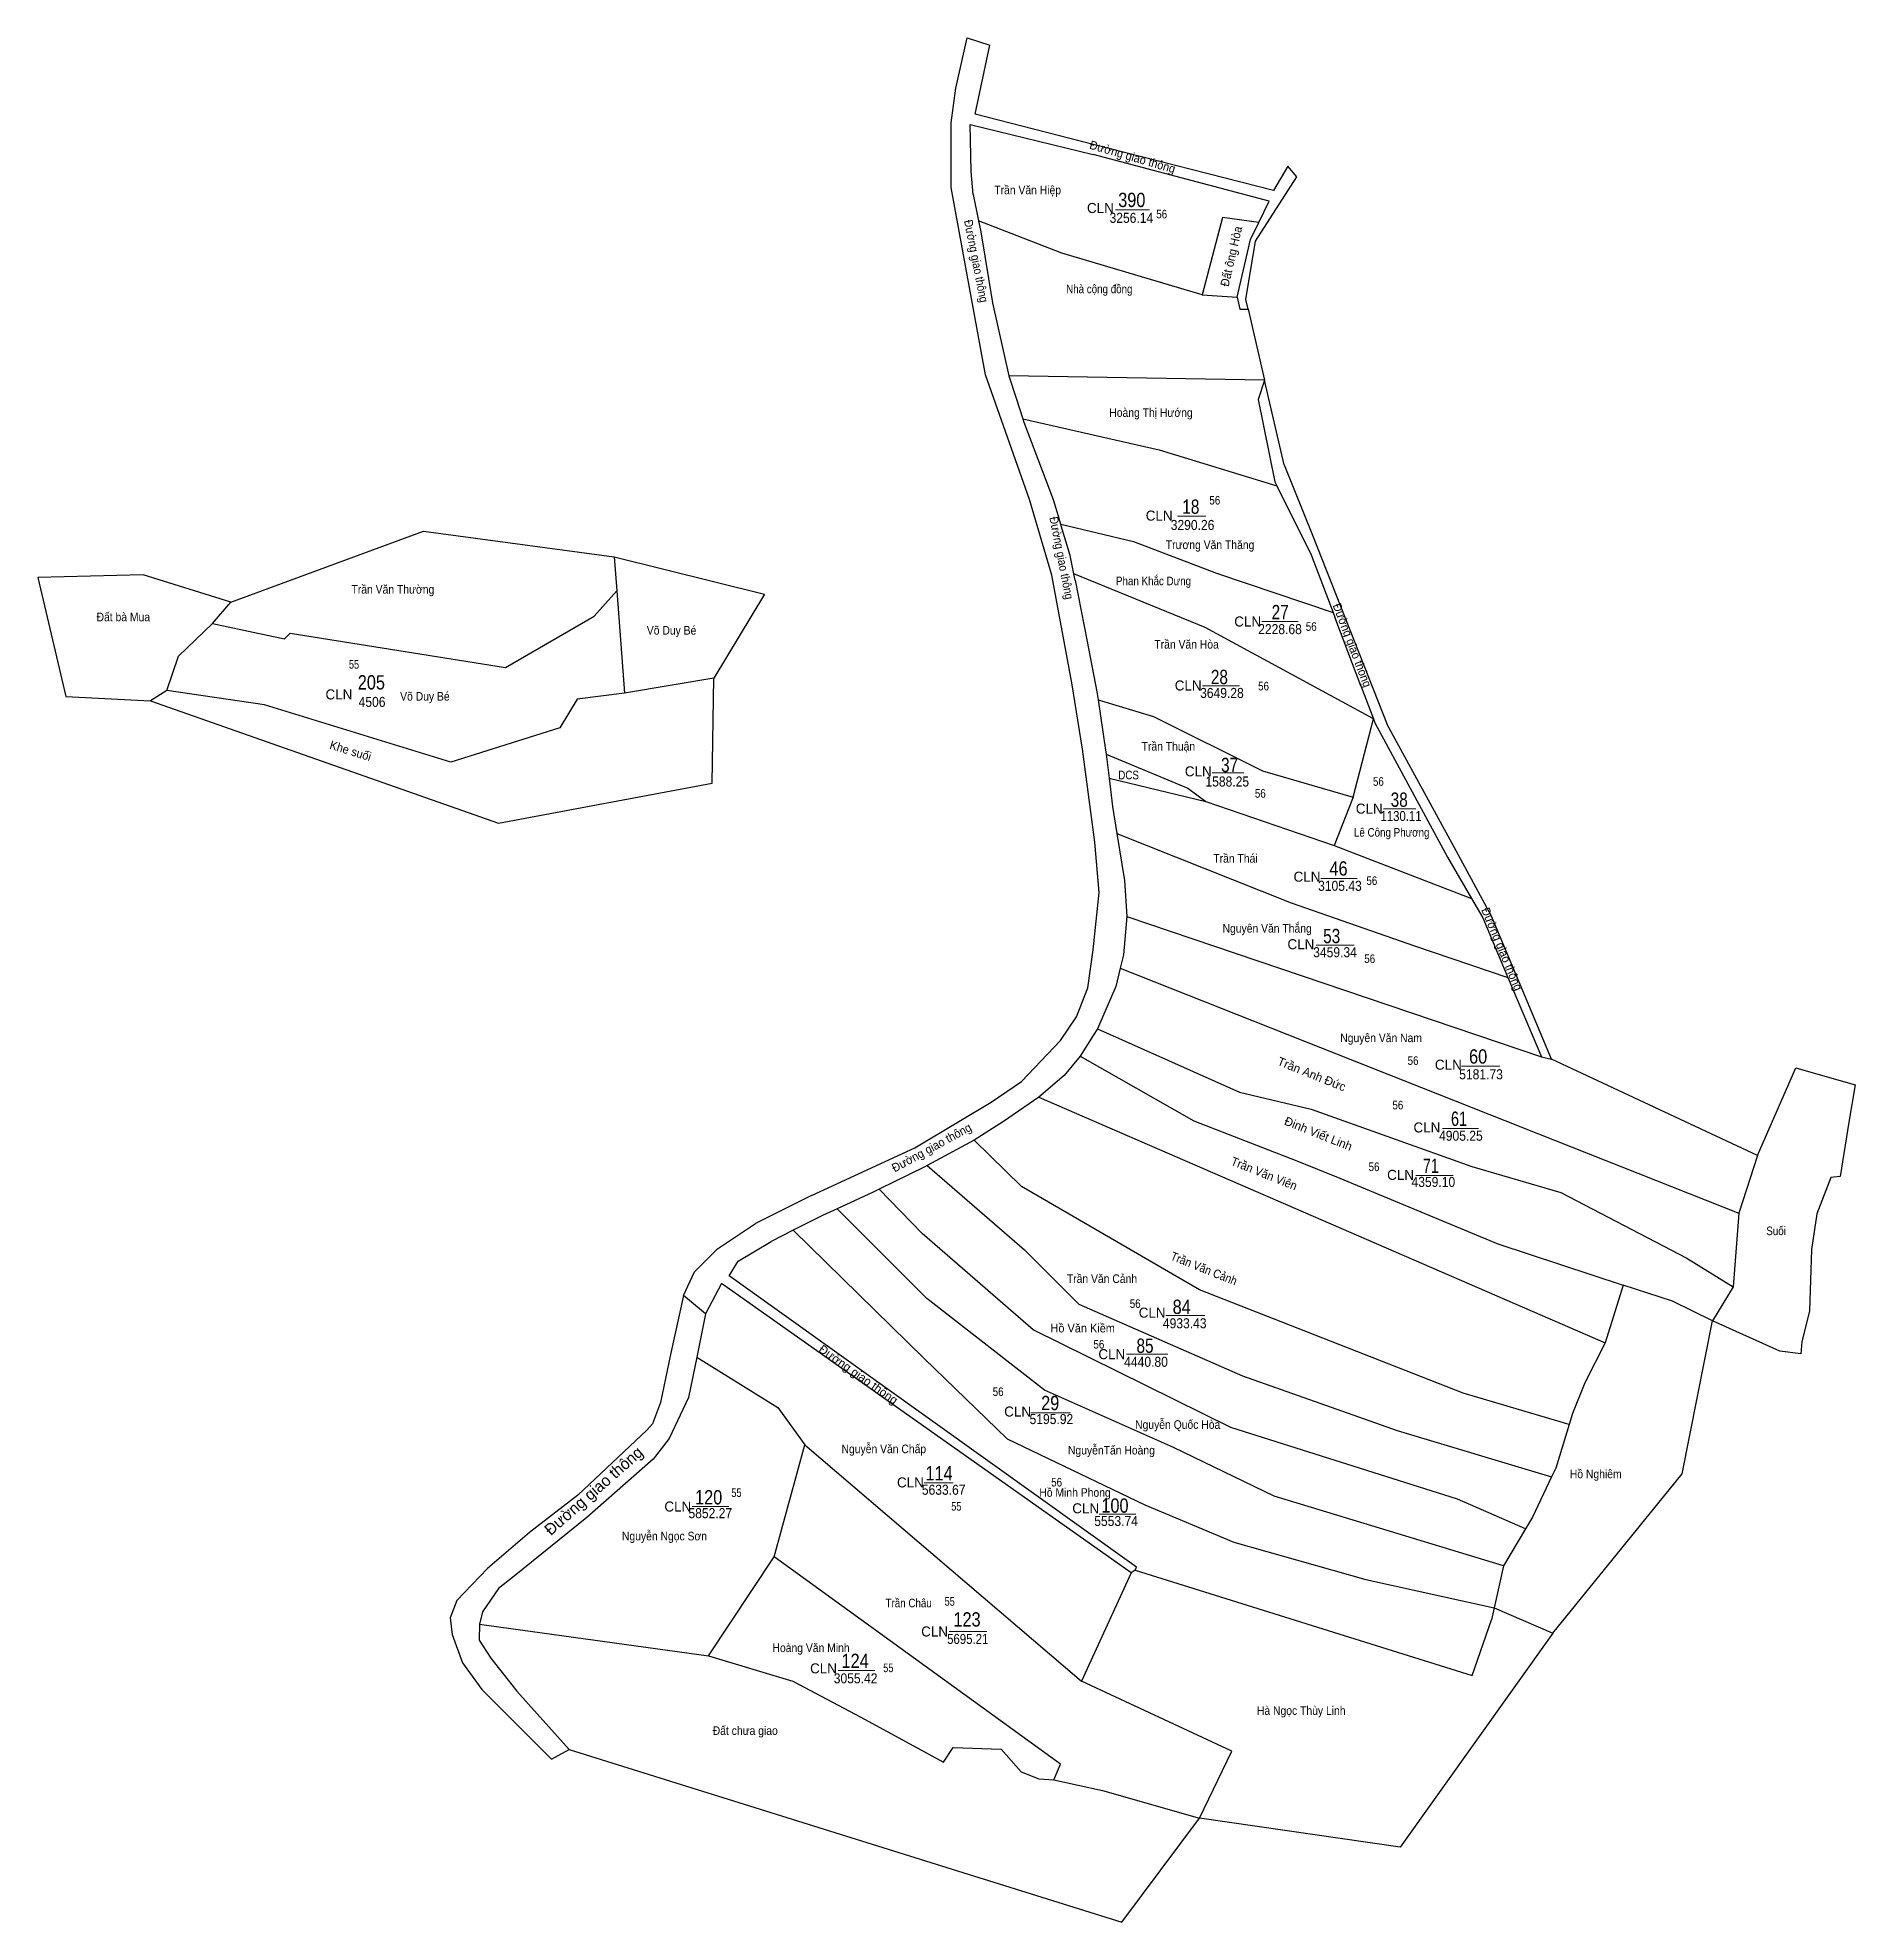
# Model space of a CAD drawing. Header units: metres. Extents: x 533586 to 535027, y 1848292 to 1849819.
# Drawn here: x 533632 to 534266, y 1848437 to 1849095 of the extents above; entities that cross this region are included whole.
import ezdxf
from ezdxf.enums import TextEntityAlignment as Align

# ---------------------------------------------------------------- set-up
doc = ezdxf.new("R2010")
doc.units = ezdxf.units.M
doc.header["$LTSCALE"] = 1.2
for name, color, linetype in [('2', 7, 'Continuous'), ('22', 7, 'Continuous'), ('3', 7, 'Continuous'), ('4', 7, 'Continuous'), ('5', 7, 'Continuous'), ('7', 7, 'Continuous'), ('8', 7, 'Continuous')]:
    doc.layers.add(name, color=color, linetype=linetype)
doc.layers.add('6', color=7, linetype='Continuous', lineweight=25)
doc.layers.add('9', color=7, linetype='Continuous', lineweight=13)

msp = doc.modelspace()

# ---------------------------------------------------------------- texts
at = {"layer": '2'}
for s, width, p in [('Trần Văn Hiệp', 0.9, (533977.105, 1849040.09)), ('Nhà cộng đồng', 0.85, (534002.09, 1849005.59)), ('Hoàng Thị Hướng', 0.9, (534020.11, 1848962.47)), ('Trương Văn Thăng', 0.9, (534040.71, 1848916.35)), ('Phan Khắc Dưng', 0.85, (534020.995, 1848903.74)), ('Trần Văn Hòa', 0.9, (534032.52, 1848881.65)), ('Trần Thuận', 0.9, (534026.165, 1848846.08)), ('DCS', 0.85, (534012.3, 1848836.06)), ('Lê Công Phương', 0.85, (534104.045, 1848816.06)), ('Trần Thái', 0.9, (534049.565, 1848807)), ('Nguyên Văn Thắng', 0.9, (534060.615, 1848782.59)), ('Nguyên Văn Nam', 0.9, (534100.35, 1848744.39)), ('Trần Văn Cảnh', 0.9, (534003.02, 1848660.4)), ('Hồ Văn Kiềm', 0.95, (533996.285, 1848643.15)), ('Nguyễn Quốc Hòa', 0.9, (534029.42, 1848609.52)), ('Nguyễn Văn Chấp', 0.9, (533926.955, 1848601.03)), ('NguyễnTấn Hoàng', 0.9, (534006.31, 1848600.58)), ('Hồ Nghiêm', 0.9, (534175.185, 1848592.3)), ('Hồ Minh Phong', 0.9, (533993.62, 1848585.83)), ('Nguyễn Ngọc Sơn', 0.9, (533850.47, 1848570.63)), ('Trần Châu', 0.85, (533935.61, 1848547.27)), ('Hoàng Văn Minh', 0.9, (533901.58, 1848531.66)), ('Hà Ngọc Thùy Linh', 0.9, (534072.5, 1848509.77)), ('Đất chưa giao', 0.9, (533878.63, 1848502.78))]:
    msp.add_text(s, height=3, dxfattribs=dict(at, width=width)).set_placement(p, align=Align.CENTER)
for s, rotation, width, p in [('Đất ông Hòa', 77.076, 0.95, (534049.546, 1849018.125)), ('Trần Văn Viên', 338.171, 0.95, (534059.012, 1848697.177)), ('Trần Văn Cảnh', 338.171, 0.9, (534038.027, 1848664.042))]:
    msp.add_text(s, height=3, rotation=rotation, dxfattribs=dict(at, width=width)).set_placement(p, align=Align.CENTER)
at = {"layer": '2', "width": 0.9}
for s, p in [('Trần Văn Thường', (533741.34, 1848900.81)), ('Đất bà Mua', (533652.44, 1848891.17)), ('Võ Duy Bé', (533844.31, 1848886.53)), ('Võ Duy Bé', (533758.3, 1848863.51))]:
    msp.add_text(s, height=3, dxfattribs=at).set_placement(p)
at = {"layer": '2'}
for s, p in [('Trần Anh Đức', (534075.597, 1848731.853)), ('Đinh Viết Linh', (534077.912, 1848711.07))]:
    msp.add_text(s, height=3, rotation=338.171, dxfattribs=at).set_placement(p, align=Align.CENTER)
at = {"layer": '22', "width": 0.95}
msp.add_text('Khe suối', height=3, rotation=342.897, dxfattribs=at).set_placement((533740.564, 1848844.591), align=Align.CENTER)
at = {"layer": '22', "width": 0.85}
msp.add_text('Suối', height=3, dxfattribs=at).set_placement((534238.07, 1848677.08), align=Align.CENTER)
at = {"layer": '3'}
for p in [(534007.16, 1849033.57), (534027.65, 1848926.28), (534058.51, 1848889.35), (533741.63, 1848863.91), (534037.76, 1848867.03), (534041.27, 1848837.09), (534100.89, 1848824.08), (534079.18, 1848800.35), (534077.06, 1848776.79), (534128.47, 1848734.77), (534121, 1848712.89), (534111.81, 1848696.35), (534025.2, 1848648.29), (534011.13, 1848633.82), (533978.29, 1848613.81), (533940.91, 1848589.09), (533859.8, 1848580.68), (534002.02, 1848580.06), (533949.34, 1848537.1), (533910.61, 1848524.24)]:
    msp.add_text('CLN', height=3.5, dxfattribs=at).set_placement(p, align=Align.RIGHT)
at = {"layer": '4'}
for s, width, p in [('390', 0.85, (534013.415, 1849035.63)), ('18', 0.8, (534034, 1848928.65)), ('27', 0.8, (534065.15, 1848891.88)), ('205', 0.85, (533748.26, 1848867.38)), ('28', 0.8, (534043.96, 1848869.25)), ('37', 0.8, (534047.52, 1848838.56)), ('38', 0.8, (534106.66, 1848826.46)), ('46', 0.85, (534085.495, 1848802.47)), ('53', 0.8, (534083.115, 1848778.91)), ('60', 0.85, (534134.18, 1848736.9)), ('61', 0.75, (534127.5, 1848715.17)), ('71', 0.75, (534117.7, 1848698.77)), ('84', 0.85, (534030.82, 1848649.59)), ('85', 0.8, (534018.025, 1848636.02)), ('29', 0.85, (533984.97, 1848616.04)), ('114', 0.85, (533946.195, 1848591.53)), ('120', 0.85, (533865.875, 1848583.17)), ('100', 0.85, (534007.545, 1848580.27)), ('123', 0.85, (533955.97, 1848540.57)), ('124', 0.85, (533916.945, 1848526.1))]:
    msp.add_text(s, height=5, dxfattribs=dict(at, width=width)).set_placement(p, align=Align.CENTER)
at = {"layer": '5'}
for s, width, p in [('3256.14', 0.9, (534013.27, 1849030.13)), ('3290.26', 0.9, (534034.605, 1848923.02)), ('2228.68', 0.9, (534065.095, 1848886.68)), ('4506', 0.9, (533748.505, 1848861.31)), ('3649.28', 0.9, (534044.845, 1848864.43)), ('1588.25', 0.9, (534046.71, 1848833.54)), ('1130.11', 0.85, (534107.29, 1848821.51)), ('3105.43', 0.9, (534085.985, 1848797.16)), ('3459.34', 0.9, (534084.28, 1848774.01)), ('5181.73', 0.9, (534135.195, 1848731.44)), ('4905.25', 0.9, (534128.17, 1848710)), ('4359.10', 0.9, (534118.56, 1848693.89)), ('4933.43', 0.9, (534031.865, 1848644.59)), ('4440.80', 0.9, (534018.38, 1848631.16)), ('5195.92', 0.9, (533985.385, 1848611.18)), ('5633.67', 0.9, (533947.815, 1848586.53)), ('5852.27', 0.9, (533866.445, 1848578.37)), ('5553.74', 0.9, (534007.94, 1848575.63)), ('5695.21', 0.85, (533956.21, 1848534.5)), ('3055.42', 0.9, (533917.105, 1848520.76))]:
    msp.add_text(s, height=3.5, dxfattribs=dict(at, width=width)).set_placement(p, align=Align.CENTER)
at = {"layer": '7'}
for s, width, p in [('56', 0.85, (534025.75, 1849031.69)), ('56', 0.85, (534044.26, 1848931.9)), ('56', 0.85, (534077.88, 1848887.85)), ('55', 0.8, (533744, 1848874.65)), ('56', 0.85, (534061.26, 1848867.06)), ('56', 0.85, (534060.12, 1848829.64)), ('56', 0.85, (534101.3, 1848833.8)), ('56', 0.85, (534099.02, 1848799.21)), ('56', 0.85, (534098.27, 1848771.99)), ('56', 0.85, (534113.38, 1848736.46)), ('56', 0.85, (534108.09, 1848720.96)), ('56', 0.85, (534099.78, 1848699.42)), ('56', 0.85, (534016.49, 1848651.7)), ('56', 0.85, (534003.84, 1848637.52)), ('56', 0.85, (533968.71, 1848620.99)), ('55', 0.8, (533877.34, 1848585.77)), ('56', 0.85, (533989.1, 1848589.42)), ('55', 0.8, (533954.03, 1848580.99)), ('55', 0.8, (533951.71, 1848547.84)), ('55', 0.8, (533930.3, 1848524.67))]:
    msp.add_text(s, height=3, dxfattribs=dict(at, width=width)).set_placement(p, align=Align.RIGHT)
at = {"layer": '8'}
for rotation, width, p in [(343.698, 0.95, (534013.259, 1849051.718)), (281.066, 0.9, (533957.704, 1849016.518)), (281.066, 0.9, (533987.484, 1848912.978)), (290.822, 0.95, (534088.887, 1848882.283)), (292.534, 0.95, (534141.115, 1848776.285)), (28.643, 0.95, (533944.316, 1848706.323))]:
    msp.add_text('Đường giao thông', height=3, rotation=rotation, dxfattribs=dict(at, width=width)).set_placement(p, align=Align.CENTER)
for height, rotation, p in [(3, 324.768, (533917.23, 1848627.24)), (4, 41.342, (533827.079, 1848586.413))]:
    msp.add_text('Đường giao thông', height=height, rotation=rotation, dxfattribs=at).set_placement(p, align=Align.CENTER)

# ---------------------------------------------------------------- linework, layer by layer
at = {"layer": '6'}
for p, q in [((534056.59, 1849023.71), (534071.01, 1849046.21)), ((533958.07, 1849040.02), (533959.96, 1849030.85)), ((534053.15, 1849003.4), (534056.59, 1849023.71)), ((534038, 1849005), (534050.16, 1849004.27)), ((534050.16, 1849004.27), (534051.03, 1849000)), ((534053.94, 1849000), (534053.15, 1849003.4)), ((534051.03, 1849000), (534053.94, 1849000)), ((534053.94, 1849000), (534059.66, 1848975.28)), ((534059.66, 1848975.28), (533970.56, 1848976.79)), ((533970.56, 1848976.79), (533973.09, 1848968.94)), ((534059.66, 1848975.28), (534057.45, 1848968.49)), ((534066.5, 1848945.74), (534059.66, 1848975.28)), ((533973.09, 1848968.94), (533975.39, 1848961.82)), ((534057.45, 1848968.49), (534063.29, 1848939.81)), ((534066.5, 1848945.74), (534076.4, 1848921.16)), ((533988.66, 1848925.03), (533988, 1848927.12)), ((534076.4, 1848921.16), (534102.51, 1848855.18)), ((533993.64, 1848905.52), (533993.18, 1848907.74)), ((533692.89, 1848890.43), (533699.27, 1848897.79)), ((534093.32, 1848868.61), (534084.18, 1848892.64)), ((533677, 1848867), (533671.22, 1848863.4)), ((534090.61, 1848829.82), (534097.66, 1848857.18)), ((534098.21, 1848855.74), (534123.45, 1848808.91)), ((534126.57, 1848811.14), (534102.51, 1848855.18)), ((534090.61, 1848829.82), (534084, 1848813)), ((534123.45, 1848808.91), (534131.9, 1848794.49)), ((534010.86, 1848800.72), (534011.71, 1848788.24)), ((534011.71, 1848788.24), (534156.26, 1848739.24)), ((534009.41, 1848770.24), (534225.11, 1848684.8)), ((534144.5, 1848766.9), (534156.26, 1848739.24)), ((534000, 1848746.72), (533995.42, 1848739.48)), ((534001.44, 1848749), (534000, 1848746.72)), ((534156.26, 1848739.24), (534159.81, 1848738.48)), ((534231.63, 1848704.83), (534159.81, 1848738.48)), ((533980.97, 1848725.19), (534178.44, 1848639.47)), ((534184.77, 1848659.65), (534178.44, 1848639.47)), ((533864.75, 1848649.61), (533861.76, 1848634.52)), ((534178.44, 1848639.47), (534171.43, 1848625.61)), ((534171.43, 1848625.61), (534167.06, 1848614.9)), ((533888.66, 1848564.93), (533899.4, 1848604)), ((533899.4, 1848604), (533995.93, 1848521.47)), ((533865.84, 1848530.35), (533888.66, 1848564.93)), ((534013.2, 1848559.36), (533995.93, 1848521.47)), ((534014.63, 1848560.27), (534013.2, 1848559.36)), ((534139.79, 1848547.05), (534160.27, 1848538.22)), ((533785.94, 1848541.44), (533865.84, 1848530.35)), ((534160.27, 1848538.22), (534106.96, 1848463.64)), ((533981.05, 1848487.46), (533986.2, 1848487.06)), ((534106.96, 1848463.64), (534037.08, 1848473.71))]:
    msp.add_line(p, q, dxfattribs=at)
for points in [[(533901.72, 1848690.91), (533937.82, 1848707.53), (533953.68, 1848717.02), (533964.43, 1848723.48), (533975, 1848730.71), (533988.51, 1848745), (533994.14, 1848753.2), (533998.1, 1848763.37), (534000, 1848776.58), (534002, 1848796.56), (534000.47, 1848814.16), (533996.2, 1848846.56), (533992.48, 1848869.71), (533985.5, 1848907.22), (533977.77, 1848933.68), (533962.36, 1848977.13), (533950.48, 1849042.41), (533950.44, 1849065.01), (533952.04, 1849077.09), (533956, 1849094.71), (533963.93, 1849092.06)], [(534000, 1849057.5), (533958.8, 1849068.06), (533963.93, 1849092.06)], [(533958.07, 1849040.02), (533957.4, 1849048.05), (533957.07, 1849064.49), (534000, 1849054.01)], [(534071.01, 1849046.21), (534067.78, 1849049.88), (534062.86, 1849041.4), (534000, 1849057.5)], [(534057.67, 1849030.31), (534061.26, 1849037.67), (534000, 1849054.01)], [(534057.67, 1849030.31), (534045, 1849032), (534038, 1849005), (533989.05, 1849019.56), (533959.96, 1849030.85)], [(533959.96, 1849030.85), (533960.75, 1849027.04), (533964.9, 1849002.18), (533970.56, 1848976.79)], [(534050.16, 1849004.27), (534054.77, 1849024.36), (534057.67, 1849030.31)], [(533975.39, 1848961.82), (534023, 1848951), (534064.01, 1848938.38)], [(533975.39, 1848961.82), (533975.78, 1848960.61), (533985.95, 1848933.59), (533988, 1848927.12)], [(534063.29, 1848939.81), (534064.01, 1848938.38), (534076, 1848914.38)], [(533993.18, 1848907.74), (533991.88, 1848914.1), (533988.84, 1848924.48), (533988.66, 1848925.03)], [(533988.66, 1848925.03), (534014, 1848919), (534043, 1848908), (534083.58, 1848894.24)], [(533699.27, 1848897.79), (533766.47, 1848922.58), (533832.9, 1848913.64)], [(533832.9, 1848913.64), (533833.82, 1848901.74), (533836.57, 1848866.07)], [(533832.9, 1848913.64), (533885.36, 1848900.67), (533867.67, 1848871.36), (533836.57, 1848866.07)], [(534076, 1848914.38), (534083.58, 1848894.24), (534084.18, 1848892.64)], [(533699.27, 1848897.79), (533668.75, 1848907.35), (533631.92, 1848906.48), (533641.78, 1848864.98), (533671.22, 1848863.4)], [(534097.66, 1848857.18), (534039, 1848889), (533993.18, 1848907.74)], [(533993.64, 1848905.52), (533997.82, 1848884.16), (534001.27, 1848866.52)], [(533692.89, 1848890.43), (533718, 1848885), (533720, 1848887), (533795, 1848875), (533826, 1848893), (533833.82, 1848901.74)], [(533677, 1848867), (533681, 1848879), (533692.89, 1848890.43)], [(533671.22, 1848863.4), (533792.56, 1848820.73), (533867.09, 1848834.66), (533867.67, 1848871.36)], [(533836.57, 1848866.07), (533820, 1848864), (533814, 1848854), (533776, 1848842), (533711, 1848862), (533677, 1848867)], [(534001.27, 1848866.52), (534001.68, 1848863.74), (534004.18, 1848847.02)], [(534093.32, 1848868.61), (534097.66, 1848857.18), (534098.21, 1848855.74)], [(534001.68, 1848863.74), (534021, 1848858), (534059, 1848839), (534090.61, 1848829.82)], [(534004.18, 1848847.02), (534004.45, 1848844.81), (534005.48, 1848836.5), (534006.7, 1848826.62)], [(534004.45, 1848844.81), (534033, 1848833), (534039.22, 1848828.3)], [(534005.48, 1848836.5), (534039.22, 1848828.3), (534084, 1848813), (534131.9, 1848794.49)], [(534006.7, 1848826.62), (534008.23, 1848817.12), (534010.86, 1848800.72)], [(534008.23, 1848817.12), (534069, 1848793), (534112, 1848778), (534144.5, 1848766.9)], [(534159.81, 1848738.48), (534138.8, 1848788.27), (534126.57, 1848811.14)], [(534131.9, 1848794.49), (534135.87, 1848787.7), (534144.5, 1848766.9)], [(534011.71, 1848788.24), (534010.57, 1848774.89), (534009.41, 1848770.24)], [(534009.41, 1848770.24), (534007.8, 1848763.81), (534001.44, 1848749)], [(534001.44, 1848749), (534051, 1848727), (534076, 1848721), (534132, 1848701), (534163, 1848692), (534207, 1848669), (534223.05, 1848659.04)], [(533995.42, 1848739.48), (533989.83, 1848732.7), (533980.97, 1848725.19)], [(533995.42, 1848739.48), (534035, 1848717), (534071, 1848703), (534086, 1848697), (534141, 1848674), (534184.77, 1848659.65)], [(534231.63, 1848704.83), (534244.99, 1848735.41), (534265.69, 1848729.49), (534263.42, 1848716.53), (534260.45, 1848697.5), (534257.14, 1848697.2), (534252.22, 1848684.47), (534250.38, 1848672.03), (534249.74, 1848650.69), (534247.01, 1848639.88), (534246.74, 1848635.65), (534239.38, 1848636.63), (534215.9, 1848647.21)], [(533980.97, 1848725.19), (533968.73, 1848716.73), (533958.41, 1848710.26), (533942.08, 1848701.34), (533941.2, 1848700.86), (533925.34, 1848693.15), (533923.2, 1848692.11), (533910.71, 1848686.29), (533905.59, 1848683.91), (533895.33, 1848678.76), (533887.66, 1848674.9)], [(534165.88, 1848611.04), (534129, 1848622), (534037, 1848658), (533975, 1848694), (533958.41, 1848710.26)], [(533942.08, 1848701.34), (533976, 1848672), (533995, 1848653), (534052, 1848628), (534106, 1848609), (534159.78, 1848592.76)], [(534231.63, 1848704.83), (534225.11, 1848684.8), (534223.05, 1848659.04), (534215.9, 1848647.21)], [(533901.72, 1848690.91), (533889.63, 1848684.84), (533882.21, 1848681.11)], [(534150.75, 1848574.67), (534127, 1848585), (534048, 1848610), (533979, 1848644), (533940.37, 1848677.64), (533925.34, 1848693.15)], [(534013.2, 1848559.36), (533870.39, 1848660.22), (533864.75, 1848649.61), (533857.06, 1848656.06), (533860.93, 1848664.3), (533868.95, 1848672.36), (533882.21, 1848681.11)], [(534143.04, 1848561.78), (534063, 1848586), (534028, 1848603), (533983, 1848623), (533942, 1848655), (533910.71, 1848686.29)], [(534014.63, 1848560.27), (534015.04, 1848561.28), (533872.97, 1848662.86), (533876.12, 1848668.03), (533887.66, 1848674.9)], [(533895.33, 1848678.76), (533941, 1848634), (533970, 1848606), (534018, 1848583), (534049, 1848570), (534095, 1848557), (534139.79, 1848547.05)], [(533857.06, 1848656.06), (533852.51, 1848635.48), (533849.09, 1848618.76), (533846.29, 1848611.32), (533844.33, 1848609.12), (533820.2, 1848586.45), (533803.46, 1848573.42), (533788.8, 1848560.84), (533778.02, 1848549.64), (533775.7, 1848543.64), (533776.44, 1848537.84), (533780.09, 1848527.95), (533786.74, 1848518.6), (533811.11, 1848494.37), (533817.26, 1848497.64)], [(534215.9, 1848647.21), (534202, 1848654), (534184.77, 1848659.65)], [(534160.27, 1848538.22), (534205.37, 1848593.81), (534215.9, 1848647.21)], [(533861.76, 1848634.52), (533858.88, 1848620.41), (533852.07, 1848606.12), (533846.49, 1848598.95), (533823.36, 1848578.6), (533798.04, 1848558.13), (533792.55, 1848553.79), (533787.03, 1848545.75), (533785.94, 1848541.44)], [(533861.76, 1848634.52), (533890, 1848617), (533899.4, 1848604)], [(534167.06, 1848614.9), (534165.88, 1848611.04), (534161.24, 1848595.86)], [(534161.24, 1848595.86), (534159.78, 1848592.76), (534153.19, 1848578.75)], [(534153.19, 1848578.75), (534150.75, 1848574.67), (534143.04, 1848561.78)], [(533986.2, 1848487.06), (533988.61, 1848492.56), (533888.66, 1848564.93)], [(534014.63, 1848560.27), (534132.07, 1848523.5), (534138.89, 1848542.96)], [(534143.04, 1848561.78), (534139.79, 1848547.05), (534138.89, 1848542.96)], [(533785.94, 1848541.44), (533785.81, 1848535.84), (533789.96, 1848529.54), (533798.93, 1848518.09), (533817.26, 1848497.64)], [(533865.84, 1848530.35), (533895.21, 1848521.55), (533918.91, 1848508.92), (533947.78, 1848493.29), (533951.08, 1848498.34), (533967.86, 1848497.75), (533974.81, 1848489.9), (533981.05, 1848487.46)], [(534037.08, 1848473.71), (534048.32, 1848497.11), (533995.93, 1848521.47)], [(533817.26, 1848497.64), (534009.95, 1848437.42), (534037.08, 1848473.71)], [(533986.2, 1848487.06), (534003.2, 1848483.34), (534037.08, 1848473.71)]]:
    msp.add_lwpolyline(points, dxfattribs=at)
at = {"layer": '9'}
for p, q in [((534007.79, 1849034.65), (534019.55, 1849034.62)), ((534029.4, 1848927.84), (534039.22, 1848927.84)), ((534058.79, 1848891.06), (534071.4, 1848891.06)), ((534038.04, 1848868.63), (534050.96, 1848868.63)), ((534041.44, 1848838.37), (534052.48, 1848838.37)), ((534101.13, 1848825.76), (534112.5, 1848825.76)), ((534079.36, 1848801.44), (534091.95, 1848801.44)), ((534077.68, 1848778.18), (534090.98, 1848778.18)), ((534128.35, 1848735.97), (534141.77, 1848735.97)), ((534121.76, 1848714.24), (534134.34, 1848714.24)), ((534112.42, 1848697.92), (534125.45, 1848697.92)), ((534025.26, 1848649.09), (534038.94, 1848649.09)), ((534011.57, 1848635.58), (534025.93, 1848635.58)), ((533978.24, 1848615.06), (533992, 1848615.06)), ((533940.97, 1848590.66), (533951.17, 1848590.66)), ((533860.12, 1848582.47), (533872.96, 1848582.47)), ((534002.01, 1848579.77), (534014.82, 1848579.77)), ((533949.77, 1848538.85), (533962.85, 1848538.85)), ((533911.04, 1848525.26), (533923.86, 1848525.26))]:
    msp.add_line(p, q, dxfattribs=at)

msp.set_redraw_order([(e.dxf.handle, doc.entitydb.next_handle()) for e in msp.query("TEXT MTEXT ATTDEF DIMENSION ARC_DIMENSION")])  # texts and dimensions are drawn at this point

doc.saveas('drawing.dxf')
